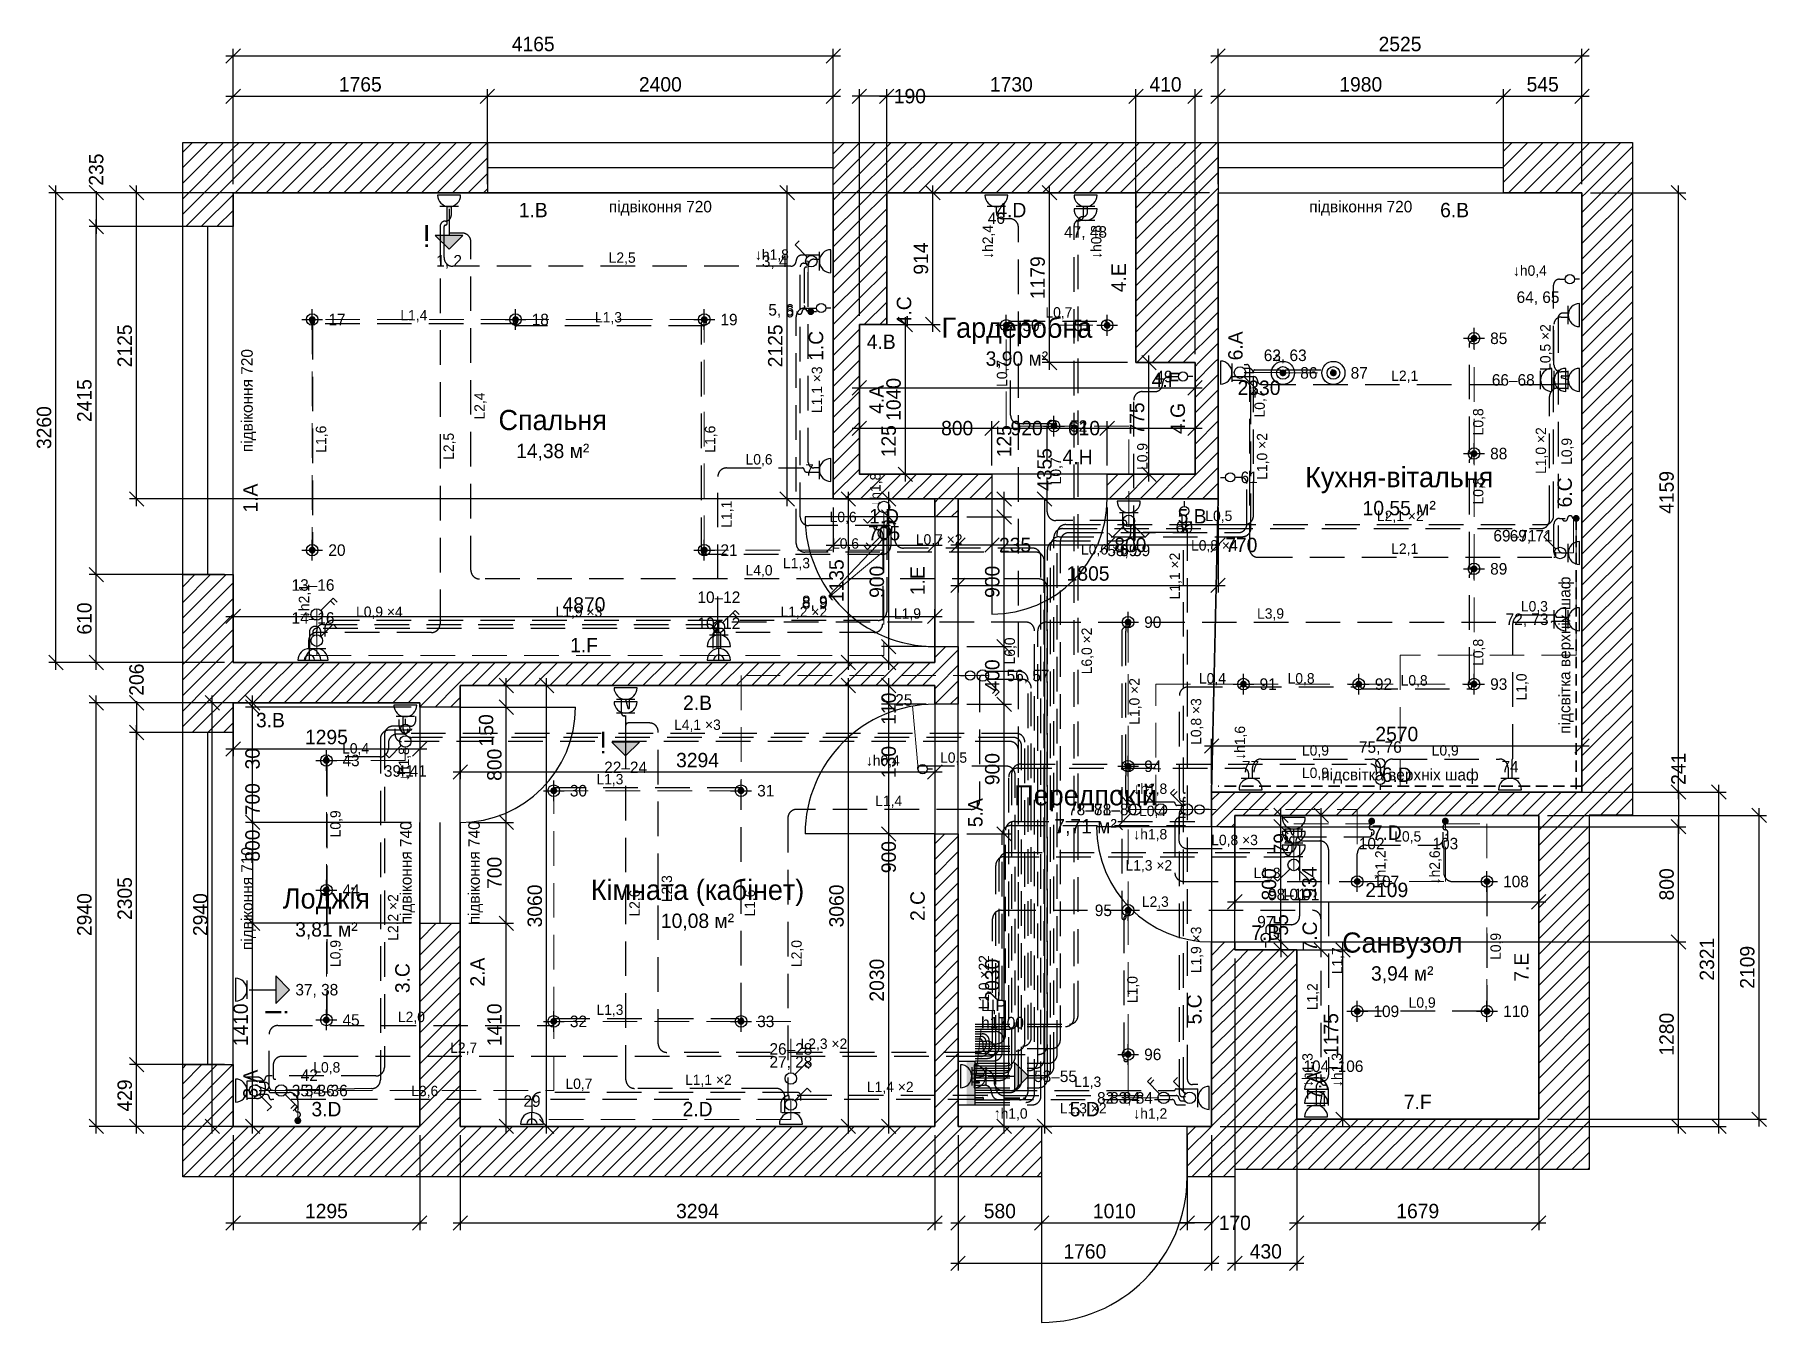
# Model space of a CAD drawing. Header units: millimetres. Extents: x -1358 to 10661, y -1340 to 7598.
import ezdxf
from ezdxf.enums import TextEntityAlignment as Align

# ---------------------------------------------------------------- set-up
doc = ezdxf.new("R2010")
doc.units = ezdxf.units.MM
doc.linetypes.add('E_CABLE_DASH', pattern=[360, 240, -120])
doc.linetypes.add('E_LED_DASH', pattern=[120, 80, -40])
doc.layers.add('A-AREA', color=8, linetype='Continuous', plot=False)
for name, color, linetype in [('A-DIMS', 2, 'Continuous'), ('A-DOOR', 3, 'Continuous'), ('A-TEXT', 7, 'Continuous'), ('A-WALL', 7, 'Continuous'), ('A-WIND', 4, 'Continuous'), ('E-BOARD', 1, 'Continuous'), ('E-DATA', 140, 'Continuous'), ('E-LED', 221, 'E_LED_DASH'), ('E-LIGHT', 6, 'Continuous'), ('E-LINK', 5, 'E_CABLE_DASH'), ('E-SOCKET', 1, 'Continuous'), ('E-SWITCH', 5, 'Continuous'), ('E-TEXT', 7, 'Continuous'), ('L-TEXT', 7, 'Continuous'), ('W-CABLE-DEVICE', 1, 'E_CABLE_DASH'), ('W-CABLE-DEVICE-RCD', 1, 'E_CABLE_DASH'), ('W-CABLE-LIGHT', 1, 'E_CABLE_DASH'), ('W-CABLE-LIGHT-RCD', 1, 'E_CABLE_DASH'), ('W-CABLE-LOW', 1, 'E_CABLE_DASH'), ('W-CABLE-SOCKET', 1, 'E_CABLE_DASH'), ('W-CABLE-SOCKET-RCD', 1, 'E_CABLE_DASH'), ('W-TEXT', 7, 'Continuous')]:
    doc.layers.add(name, color=color, linetype=linetype)
doc.styles.add('PLEX_LIGHT', font='IBMPlexSans-Light.ttf')
doc.dimstyles.new('PLAN', dxfattribs={"dimscale": 40, "dimtxt": 2.5, "dimasz": 2.5, "dimexe": 1.25, "dimexo": 1.5, "dimgap": 0.8, "dimtad": 1, "dimdec": 0, "dimtxsty": 'PLEX_LIGHT', "dimtsz": 1.25, "dimcen": 2.5, "dimdle": 1.25, "dimclrd": 2, "dimclre": 2, "dimclrt": 2, "dimazin": 3, "dimtfac": 1, "dimtmove": 0, "dimatfit": 3})

msp = doc.modelspace()

# ---------------------------------------------------------------- texts
at = {"layer": 'A-TEXT', "style": 'PLEX_LIGHT'}
for s, height, p in [('1.B', 100, (2102.5, 6380)), ('підвіконня 720', 80, (2985, 6404)), ('4.D', 100, (5421, 6380)), ('підвіконня 720', 80, (7846, 6404)), ('6.B', 100, (8497.2, 6380)), ('Гардеробна', 140, (5459.6, 5563.7)), ('4.B', 100, (4518, 5466)), ('4.F', 100, (6491, 5201)), ('Спальня', 140, (2238, 4922.9)), ('4.H', 100, (5880.5, 4666)), ('Кухня-вітальня', 140, (8113, 4526.4)), ('1.D', 100, (4537.5, 4255)), ('5.B', 100, (6675.5, 4255)), ('1.F', 100, (2455, 3360)), ('2.B', 100, (3243, 2960)), ('3.B', 100, (279, 2840)), ('6.D', 100, (8096, 2461)), ('Передпокій', 140, (5936.3, 2318.4)), ('7.D', 100, (8026.5, 2059)), ('Кімната (кабінет)', 140, (3243, 1662)), ('Лоджія', 140, (667.5, 1602)), ('7.B', 100, (7187, 1365)), ('Санвузол', 140, (8134.1, 1296.3)), ('3.D', 100, (667.5, 140)), ('2.D', 100, (3243, 140)), ('5.D', 100, (5931, 140)), ('7.F', 100, (8241.5, 190))]:
    msp.add_text(s, height=height, dxfattribs=at).set_placement(p, align=Align.MIDDLE_CENTER)
for s, height, p in [('4.E', 100, (6166, 5910.5)), ('4.C', 100, (4676, 5677.4)), ('1.C', 100, (4065, 5437.5)), ('6.A', 100, (6976, 5437.5)), ('підвіконня 720', 80, (116, 5057.5)), ('4.A', 100, (4486, 5066)), ('4.G', 100, (6576, 4933.5)), ('1.A', 100, (140, 4381)), ('6.C', 100, (9261, 4420.5)), ('1.E', 100, (4770, 3807.5)), ('5.A', 100, (5171, 2197.5)), ('підвіконня 740', 80, (1219, 1780)), ('підвіконня 740', 80, (1692, 1780)), ('підвіконня 710', 80, (116, 1601.5)), ('2.C', 100, (4770, 1550)), ('7.C', 100, (7492, 1338.4)), ('7.E', 100, (8961, 1124.5)), ('3.C', 100, (1195, 1049)), ('2.A', 100, (1716, 1091)), ('5.C', 100, (6691, 832.3)), ('3.A', 100, (140, 314)), ('7.A', 100, (7522, 305))]:
    msp.add_text(s, height=height, rotation=90, dxfattribs=at).set_placement(p, align=Align.MIDDLE_CENTER)
at = {"layer": 'A-TEXT', "char_height": 100, "attachment_point": 5, "style": 'PLEX_LIGHT'}
for s, insert in [('3,90 м²', (5459.6, 5339.7)), ('14,38 м²', (2238, 4698.9)), ('10,55 м²', (8113, 4302.4)), ('7,71 м²', (5936.3, 2094.4)), ('10,08 м²', (3243, 1438)), ('3,81 м²', (667.5, 1378)), ('3,94 м²', (8134.1, 1072.3))]:
    msp.add_mtext(s, dxfattribs=dict(at, insert=insert))
at = {"layer": 'E-TEXT', "style": 'PLEX_LIGHT'}
for s, p in [('46', (5317, 6324)), ('47, 48', (5936, 6228)), ('1, 2', (1519, 6028)), ('60', (6621, 4179)), ('58, 59', (6236, 4018.1)), ('13–16', (574.5, 3777.7)), ('10–12', (3391, 3692.9)), ('8, 9', (4057, 3653.3)), ('75, 76', (7982, 2653)), ('39–41', (1215, 2487.1)), ('22–24', (2744, 2512)), ('77', (7081, 2517)), ('74', (8882, 2517)), ('підсвітка верхніх шаф', (8118.5, 2461)), ('102', (7922, 1983)), ('103', (8433, 1983)), ('98–101', (7381, 1630.1)), ('97', (7187, 1441)), ('26–28', (3891, 557.7)), ('42', (549, 376)), ('104–106', (7656, 438)), ('29', (2094, 196))]:
    msp.add_text(s, height=80, dxfattribs=at).set_placement(p, align=Align.MIDDLE_CENTER)
for s, p in [('3, 4', (3868.1, 6025)), ('64, 65', (9225, 5775.5)), ('5, 6', (3913, 5687.5)), ('51', (5974, 5580)), ('49', (6540, 5225)), ('66–68', (9053, 5201)), ('7', (4049, 4576)), ('69–71', (9064.1, 4120)), ('72, 73', (9149, 3540)), ('25', (4734, 2980)), ('78–81', (6112.4, 2220)), ('95', (6119, 1520)), ('82–84', (6313.3, 218))]:
    msp.add_text(s, height=80, dxfattribs=at).set_placement(p, align=Align.MIDDLE_RIGHT)
for s, p in [('17', (681, 5620)), ('18', (2092, 5620)), ('19', (3402, 5620)), ('50', (5498, 5580)), ('85', (8744, 5490)), ('62, 63', (7172.9, 5372)), ('86', (7426, 5250)), ('87', (7776, 5250)), ('52', (5829, 4881)), ('88', (8744, 4690)), ('61', (7012, 4525)), ('20', (681, 4020)), ('21', (3402, 4020)), ('89', (8744, 3890)), ('90', (6343, 3520)), ('56, 57', (5387.9, 3150)), ('91', (7144, 3090)), ('92', (7944, 3090)), ('93', (8744, 3090)), ('43', (779, 2560)), ('94', (6343, 2520)), ('30', (2357, 2350)), ('31', (3657, 2350)), ('44', (779, 1660)), ('107', (7934, 1720)), ('108', (8834, 1720)), ('37, 38', (452, 969)), ('ЩР', (5211, 860)), ('109', (7934, 819)), ('110', (8834, 819)), ('45', (779, 759)), ('32', (2357, 749)), ('33', (3657, 749)), ('h1700', (5211, 740)), ('96', (6343, 520)), ('53–55', (5579, 368)), ('34–36', (517.7, 269))]:
    msp.add_text(s, height=80, dxfattribs=at).set_placement(p, align=Align.MIDDLE_LEFT)
msp.add_text('підсвітка верхніх шаф', height=80, rotation=90, dxfattribs=at).set_placement((9261, 3290.5), align=Align.MIDDLE_CENTER)
at = {"layer": 'L-TEXT', "style": 'PLEX_LIGHT'}
for s, p in [('4', (3868.1, 6025)), ('6', (3913, 5675)), ('51', (5974, 5580)), ('69, 71', (9177, 4120)), ('78–80', (6293.3, 2220)), ('95', (6119, 1520)), ('83, 84', (6403.7, 218))]:
    msp.add_text(s, height=80, dxfattribs=at).set_placement(p, align=Align.MIDDLE_RIGHT)
for s, p in [('17', (681, 5620)), ('18', (2092, 5620)), ('19', (3402, 5620)), ('50', (5498, 5580)), ('85', (8744, 5490)), ('63', (7172.9, 5372)), ('86', (7426, 5250)), ('87', (7776, 5250)), ('52', (5829, 4881)), ('88', (8744, 4690)), ('20', (681, 4020)), ('21', (3402, 4020)), ('89', (8744, 3890)), ('90', (6343, 3520)), ('56', (5387.9, 3150)), ('91', (7144, 3090)), ('92', (7944, 3090)), ('93', (8744, 3090)), ('43', (779, 2560)), ('94', (6343, 2520)), ('30', (2357, 2350)), ('31', (3657, 2350)), ('44', (779, 1660)), ('107', (7934, 1720)), ('108', (8834, 1720)), ('109', (7934, 819)), ('110', (8834, 819)), ('45', (779, 759)), ('32', (2357, 749)), ('33', (3657, 749)), ('96', (6343, 520)), ('35, 36', (427.3, 269))]:
    msp.add_text(s, height=80, dxfattribs=at).set_placement(p, align=Align.MIDDLE_LEFT)
for s, p in [('59', (6236, 4018.1)), ('8, 9', (4057, 3663.7)), ('14–16', (574.5, 3548.9)), ('10, 12', (3391, 3512)), ('41', (1215, 2487.1)), ('102', (7922, 1983)), ('103', (8433, 1983)), ('101', (7381, 1630.1)), ('27, 28', (3891, 467.3)), ('42', (549, 376)), ('29', (2094, 196))]:
    msp.add_text(s, height=80, dxfattribs=at).set_placement(p, align=Align.MIDDLE_CENTER)
at = {"layer": 'W-CABLE-DEVICE', "true_color": 0xa8344f, "style": 'PLEX_LIGHT'}
msp.add_text('↓h0,8', height=72, rotation=90, dxfattribs=at).set_placement((6010, 6158.9), align=Align.MIDDLE_CENTER)
at = {"layer": 'W-CABLE-DEVICE', "true_color": 0x7f7fc9, "style": 'PLEX_LIGHT'}
msp.add_text('↓h0,4', height=72, dxfattribs=at).set_placement((9019.9, 5960), align=Align.MIDDLE_CENTER)
at = {"layer": 'W-CABLE-DEVICE', "true_color": 0x4e79a7, "style": 'PLEX_LIGHT'}
msp.add_text('L0,6', height=72, dxfattribs=at).set_placement((4270, 4066), align=Align.MIDDLE_CENTER)
at = {"layer": 'W-CABLE-DEVICE', "true_color": 0xe15759, "style": 'PLEX_LIGHT'}
msp.add_text('L3,9', height=72, dxfattribs=at).set_placement((7220, 3580), align=Align.MIDDLE_CENTER)
at = {"layer": 'W-CABLE-DEVICE', "true_color": 0x76b7b2, "style": 'PLEX_LIGHT'}
for s, p in [('↓h0,4', (4528.9, 2560)), ('L0,5', (5020, 2580))]:
    msp.add_text(s, height=72, dxfattribs=at).set_placement(p, align=Align.MIDDLE_CENTER)
at = {"layer": 'W-CABLE-DEVICE', "true_color": 0xc2185b, "style": 'PLEX_LIGHT'}
msp.add_text('L0,9', height=72, dxfattribs=at).set_placement((7531.5, 2474), align=Align.MIDDLE_CENTER)
at = {"layer": 'W-CABLE-DEVICE-RCD', "true_color": 0xa8344f, "style": 'PLEX_LIGHT'}
msp.add_text('L2,3', height=72, dxfattribs=at).set_placement((6420, 1580), align=Align.MIDDLE_CENTER)
for s, p in [('L1,2', (7510, 920)), ('↓h1,3', (7680, 411.1))]:
    msp.add_text(s, height=72, rotation=90, dxfattribs=at).set_placement(p, align=Align.MIDDLE_CENTER)
at = {"layer": 'W-CABLE-LIGHT', "true_color": 0xf28e2b, "style": 'PLEX_LIGHT'}
for s, p in [('↓h1,8', (3759, 6071)), ('L1,4', (1274.5, 5650)), ('L1,3', (2625, 5636)), ('L0,6', (4253.5, 4250)), ('L1,3', (3930, 3930)), ('L1,9 ×3', (2420, 3592)), ('L1,2 ×2', (3980.5, 3592))]:
    msp.add_text(s, height=72, dxfattribs=at).set_placement(p, align=Align.MIDDLE_CENTER)
at = {"layer": 'W-CABLE-LIGHT', "true_color": 0xa6761d, "style": 'PLEX_LIGHT'}
msp.add_text('L0,7', height=72, dxfattribs=at).set_placement((5751, 5670), align=Align.MIDDLE_CENTER)
for s, p in [('L0,7', (5356, 5246)), ('L0,9', (6330, 4670)), ('L0,7', (5730, 4570))]:
    msp.add_text(s, height=72, rotation=90, dxfattribs=at).set_placement(p, align=Align.MIDDLE_CENTER)
at = {"layer": 'W-CABLE-LIGHT', "true_color": 0x9c755f, "style": 'PLEX_LIGHT'}
for s, p in [('L0,8', (8661, 4910)), ('L1,0 ×2', (7161, 4670)), ('L0,8', (8661, 4430)), ('L0,8', (8661, 3310)), ('L1,0 ×2', (6275, 2970)), ('L1,0', (6261, 970))]:
    msp.add_text(s, height=72, rotation=90, dxfattribs=at).set_placement(p, align=Align.MIDDLE_CENTER)
at = {"layer": 'W-CABLE-LIGHT', "true_color": 0xf28e2b, "style": 'PLEX_LIGHT'}
for s, p in [('L1,6', (630, 4790)), ('L1,6', (3330, 4790)), ('↓h1,8', (4477, 4439.3)), ('↓h2,1', (512, 3666))]:
    msp.add_text(s, height=72, rotation=90, dxfattribs=at).set_placement(p, align=Align.MIDDLE_CENTER)
at = {"layer": 'W-CABLE-LIGHT', "true_color": 0x9c755f, "style": 'PLEX_LIGHT'}
for s, p in [('L0,5', (6861, 4258)), ('L2,1', (8151, 4030)), ('L0,4', (6816.5, 3130)), ('L0,8', (7432, 3130)), ('L0,8', (8216.5, 3116)), ('↓h1,8', (6385, 2364)), ('L0,4', (6401, 2210)), ('↓h1,2', (6385, 110))]:
    msp.add_text(s, height=72, dxfattribs=at).set_placement(p, align=Align.MIDDLE_CENTER)
at = {"layer": 'W-CABLE-LIGHT', "true_color": 0xc9845c, "style": 'PLEX_LIGHT'}
msp.add_text('L0,4', height=72, dxfattribs=at).set_placement((870, 2644), align=Align.MIDDLE_CENTER)
for s, p in [('↓h1,8', (1205, 2534)), ('L0,9', (730, 2120)), ('L0,9', (730, 1220))]:
    msp.add_text(s, height=72, rotation=90, dxfattribs=at).set_placement(p, align=Align.MIDDLE_CENTER)
at = {"layer": 'W-CABLE-LIGHT', "true_color": 0xd4a72c, "style": 'PLEX_LIGHT'}
for s, p in [('L1,3', (2635, 2430)), ('L1,4', (4570, 2280)), ('L1,3', (2635, 830)), ('L2,0', (1257.5, 780)), ('L3,6', (1350, 266)), ('L0,7', (2420, 316))]:
    msp.add_text(s, height=72, dxfattribs=at).set_placement(p, align=Align.MIDDLE_CENTER)
for s, p in [('L1,6', (3606, 1570)), ('L2,0', (3930, 1220))]:
    msp.add_text(s, height=72, rotation=90, dxfattribs=at).set_placement(p, align=Align.MIDDLE_CENTER)
at = {"layer": 'W-CABLE-LIGHT-RCD', "true_color": 0xf28e2b, "style": 'PLEX_LIGHT'}
for s, p in [('↓h1,8', (6385, 2048)), ('L0,5', (8172, 2033)), ('L1,3', (7196, 1780)), ('L0,9', (8272, 880))]:
    msp.add_text(s, height=72, dxfattribs=at).set_placement(p, align=Align.MIDDLE_CENTER)
for s, p in [('↓h1,2', (7982, 1817.9)), ('↓h2,6', (8359, 1817.9)), ('L0,9', (8782, 1269.5))]:
    msp.add_text(s, height=72, rotation=90, dxfattribs=at).set_placement(p, align=Align.MIDDLE_CENTER)
at = {"layer": 'W-CABLE-SOCKET', "true_color": 0x5f9ed1, "style": 'PLEX_LIGHT'}
for s, p in [('↓h2,4', (5257, 6158.9)), ('L6,0', (5410, 3320))]:
    msp.add_text(s, height=72, rotation=90, dxfattribs=at).set_placement(p, align=Align.MIDDLE_CENTER)
at = {"layer": 'W-CABLE-SOCKET', "true_color": 0x4e79a7, "style": 'PLEX_LIGHT'}
for s, p in [('L2,5', (2720, 6050)), ('L0,6', (3670, 4650)), ('L1,9', (4700, 3580))]:
    msp.add_text(s, height=72, dxfattribs=at).set_placement(p, align=Align.MIDDLE_CENTER)
at = {"layer": 'W-CABLE-SOCKET', "true_color": 0x3f6fb5, "style": 'PLEX_LIGHT'}
for s, p in [('L0,5 ×2', (9127, 5426)), ('L0,7', (7144, 5033.9)), ('L0,9', (9275, 4705)), ('L1,0', (8961, 3070)), ('↓h1,6', (7007, 2682.1))]:
    msp.add_text(s, height=72, rotation=90, dxfattribs=at).set_placement(p, align=Align.MIDDLE_CENTER)
for s, p in [('L2,1', (8151, 5230)), ('L0,3', (9051, 3630)), ('L0,9', (7531.5, 2630)), ('L0,9', (8432, 2630))]:
    msp.add_text(s, height=72, dxfattribs=at).set_placement(p, align=Align.MIDDLE_CENTER)
at = {"layer": 'W-CABLE-SOCKET', "true_color": 0x4e79a7, "style": 'PLEX_LIGHT'}
for s, p in [('L2,5', (1516, 4740)), ('L1,1', (3444, 4269))]:
    msp.add_text(s, height=72, rotation=90, dxfattribs=at).set_placement(p, align=Align.MIDDLE_CENTER)
at = {"layer": 'W-CABLE-SOCKET', "true_color": 0x76b7b2, "style": 'PLEX_LIGHT'}
msp.add_text('L2,6', height=72, rotation=90, dxfattribs=at).set_placement((2806, 1570), align=Align.MIDDLE_CENTER)
at = {"layer": 'W-CABLE-SOCKET', "true_color": 0x7f7fc9, "style": 'PLEX_LIGHT'}
msp.add_text('L0,8', height=72, dxfattribs=at).set_placement((670, 430), align=Align.MIDDLE_CENTER)
at = {"layer": 'W-CABLE-SOCKET', "true_color": 0x4fb0a0, "style": 'PLEX_LIGHT'}
msp.add_text('L1,3', height=72, dxfattribs=at).set_placement((5951, 330), align=Align.MIDDLE_CENTER)
at = {"layer": 'W-CABLE-SOCKET-RCD', "true_color": 0x5f9ed1, "style": 'PLEX_LIGHT'}
for s, p in [('L1,7', (7682, 1170)), ('↓h1,3', (7476, 411.1))]:
    msp.add_text(s, height=72, rotation=90, dxfattribs=at).set_placement(p, align=Align.MIDDLE_CENTER)
at = {"layer": 'W-TEXT', "style": 'PLEX_LIGHT'}
for s, p in [('L1,1 ×3', (4072, 5132.5)), ('L2,4', (1730, 5020)), ('L1,0 ×2', (9096, 4710.5)), ('L1,1 ×2', (6555, 3840)), ('L6,0 ×2', (5944, 3320)), ('L0,8 ×3', (6703, 2830)), ('L2,3', (3030, 1670)), ('L2,2 ×2', (1130, 1470)), ('L1,9 ×3', (6703, 1245)), ('L1,0 ×22', (5230.6, 1020))]:
    msp.add_text(s, height=72, rotation=90, dxfattribs=at).set_placement(p, align=Align.MIDDLE_CENTER)
for s, p in [('L2,1 ×2', (8120, 4257)), ('L0,7 ×2', (4920, 4094)), ('L0,8 ×4', (6830, 4053)), ('L0,6 ×6', (6066.2, 4025)), ('L4,0', (3670, 3880)), ('L0,9 ×4', (1035, 3592)), ('L4,1 ×3', (3242.5, 2808)), ('L0,8 ×3', (6970, 2008)), ('L1,3 ×2', (6375, 1832)), ('L2,7', (1620, 566)), ('L2,3 ×2', (4120, 594)), ('L1,1 ×2', (3318.5, 344)), ('L1,4 ×2', (4580.5, 294)), ('↑h1,0', (5416.1, 110)), ('L1,3 ×2', (5920, 146))]:
    msp.add_text(s, height=72, dxfattribs=at).set_placement(p, align=Align.MIDDLE_CENTER)

# ---------------------------------------------------------------- blocks, each defined once
blk = doc.blocks.new('E_SOCKET')
at = {"color": 0}
for p, q in [((-2, 0.4), (2, 0.4)), ((-1.6, 2.4), (1.6, 2.4))]:
    blk.add_line(p, q, dxfattribs=at)
blk.add_arc((0, 0.4), 2, 0, 180, dxfattribs=at)
at = {"style": 'PLEX_LIGHT', "flags": 1}
for tag in ['GROUP', 'H', 'ID']:
    blk.add_attdef(tag, (0, 0), '', height=2, dxfattribs=at)
blk = doc.blocks.new('E_DATA')
h = blk.add_hatch(color=0)
h.dxf.hatch_style = 1
h.paths.add_polyline_path([(-2.4, 5), (2.4, 5), (0, 7.4)])
at = {"color": 0}
blk.add_line((0, 0.4), (0, 5), dxfattribs=at)
blk.add_lwpolyline([(-2.4, 5), (2.4, 5), (0, 7.4)], close=True, dxfattribs=at)
at = {"color": 0, "style": 'PLEX_LIGHT'}
blk.add_text('i', height=3.6, dxfattribs=at).set_placement((3.36, 5), align=Align.MIDDLE_LEFT)
at = {"style": 'PLEX_LIGHT', "flags": 1}
for tag in ['GROUP', 'H', 'ID']:
    blk.add_attdef(tag, (0, 0), '', height=2, dxfattribs=at)
blk = doc.blocks.new('E_SWITCH')
at = {"color": 0}
for p, q in [((0.71, 2.11), (2.83, 4.23)), ((2.83, 4.23), (3.54, 3.52))]:
    blk.add_line(p, q, dxfattribs=at)
blk.add_circle((0, 1.4), 1, dxfattribs=at)
at = {"style": 'PLEX_LIGHT', "flags": 1}
for tag in ['GROUP', 'H', 'ID']:
    blk.add_attdef(tag, (0, 0), '', height=2, dxfattribs=at)
blk = doc.blocks.new('E_OUTLET')
at = {"color": 0}
blk.add_line((0, 0.4), (0, 1.3), dxfattribs=at)
blk.add_circle((0, 2.1), 0.8, dxfattribs=at)
at = {"style": 'PLEX_LIGHT', "flags": 1}
for tag in ['GROUP', 'H', 'ID']:
    blk.add_attdef(tag, (0, 0), '', height=2, dxfattribs=at)
blk = doc.blocks.new('E_LED_OUTPUT')
h = blk.add_hatch(color=0)
h.dxf.hatch_style = 1
edge = h.paths.add_edge_path()
edge.add_arc((0, 1), 0.6, 0, 360)
at = {"color": 0}
for centre, start, end in [((0, 2.95), 90, 270), ((0, 2.05), 270, 90)]:
    blk.add_arc(centre, 0.45, start, end, dxfattribs=at)
at = {"style": 'PLEX_LIGHT', "flags": 1}
for tag in ['GROUP', 'H', 'ID']:
    blk.add_attdef(tag, (0, 0), '', height=2, dxfattribs=at)
blk = doc.blocks.new('E_PASS_SWITCH')
at = {"color": 0}
for p, q in [((0.71, 2.11), (2.83, 4.23)), ((2.4, 3.8), (3.11, 3.1)), ((2.83, 4.23), (3.54, 3.52))]:
    blk.add_line(p, q, dxfattribs=at)
blk.add_circle((0, 1.4), 1, dxfattribs=at)
at = {"style": 'PLEX_LIGHT', "flags": 1}
for tag in ['GROUP', 'H', 'ID']:
    blk.add_attdef(tag, (0, 0), '', height=2, dxfattribs=at)
blk = doc.blocks.new('E_SCONCE')
at = {"color": 0}
for p, q in [((-2, 0.4), (2, 0.4)), ((0, 0.4), (0, 2.4))]:
    blk.add_line(p, q, dxfattribs=at)
for radius in [2, 0.9]:
    blk.add_arc((0, 0.4), radius, 0, 180, dxfattribs=at)
at = {"style": 'PLEX_LIGHT', "flags": 1}
for tag in ['GROUP', 'H', 'ID']:
    blk.add_attdef(tag, (0, 0), '', height=2, dxfattribs=at)
blk = doc.blocks.new('E_DOWNLIGHT')
h = blk.add_hatch(color=0)
h.dxf.hatch_style = 1
edge = h.paths.add_edge_path()
edge.add_arc((0, 0), 0.6, 0, 360)
at = {"color": 0}
for p, q in [((-1.8, 0), (1.8, 0)), ((0, -1.8), (0, 1.8))]:
    blk.add_line(p, q, dxfattribs=at)
blk.add_circle((0, 0), 1, dxfattribs=at)
at = {"style": 'PLEX_LIGHT', "flags": 1}
for tag in ['GROUP', 'H', 'ID']:
    blk.add_attdef(tag, (0, 0), '', height=2, dxfattribs=at)
blk = doc.blocks.new('E_SWITCH2')
at = {"color": 0}
for p, q in [((-2.83, 4.23), (-3.54, 3.52)), ((-0.71, 2.11), (-2.83, 4.23)), ((0.71, 2.11), (2.83, 4.23)), ((2.83, 4.23), (3.54, 3.52))]:
    blk.add_line(p, q, dxfattribs=at)
blk.add_circle((0, 1.4), 1, dxfattribs=at)
at = {"style": 'PLEX_LIGHT', "flags": 1}
for tag in ['GROUP', 'H', 'ID']:
    blk.add_attdef(tag, (0, 0), '', height=2, dxfattribs=at)
blk = doc.blocks.new('E_PENDANT')
h = blk.add_hatch(color=0)
h.dxf.hatch_style = 1
edge = h.paths.add_edge_path()
edge.add_arc((0, 0), 0.6, 0, 360)
at = {"color": 0}
for radius in [2, 1.1]:
    blk.add_circle((0, 0), radius, dxfattribs=at)
at = {"style": 'PLEX_LIGHT', "flags": 1}
for tag in ['GROUP', 'H', 'ID']:
    blk.add_attdef(tag, (0, 0), '', height=2, dxfattribs=at)
blk = doc.blocks.new('E_BOARD')
h = blk.add_hatch(color=0)
h.dxf.hatch_style = 1
h.paths.add_polyline_path([(-0.5, 0.5), (0.5, 0.5), (0.5, 1), (-0.5, 1)])
at = {"color": 0}
blk.add_lwpolyline([(-0.5, 0), (0.5, 0), (0.5, 1), (-0.5, 1)], close=True, dxfattribs=at)
at = {"style": 'PLEX_LIGHT', "flags": 1}
for tag in ['GROUP', 'H', 'ID']:
    blk.add_attdef(tag, (0, 0), '', height=2, dxfattribs=at)

# ---------------------------------------------------------------- dimensions: what is measured, and where the dimension line sits
at = {"layer": 'A-DIMS'}
for base, p1, p2 in [((20, 7450), (20, 6500), (4185, 6500)), ((6856, 7450), (6856, 6500), (9381, 6500)), ((20, 7170), (20, 6500), (1785, 6500)), ((1785, 7170), (1785, 6500), (4185, 6500)), ((4556, 7170), (4556, 6500), (6286, 6500)), ((6286, 7170), (6286, 5321), (6696, 5321)), ((6856, 7170), (6856, 6500), (8836, 6500)), ((8836, 7170), (8836, 6500), (9381, 6500)), ((4185, 4055), (4185, 4375), (4890, 4375)), ((5051, 3775), (5051, 4375), (6856, 4375)), ((20, 3560), (20, 3240), (4890, 3240)), ((1596, 2480), (1596, 3080), (4890, 3080)), ((20, 2640), (20, 2960), (1315, 2960)), ((6811, 2661), (6811, 2341), (9381, 2341)), ((6972, 1579), (6972, 2179), (9081, 2179)), ((6972, -930), (6972, 1245), (7402, 1245)), ((20, -650), (20, 20), (1315, 20)), ((1596, -650), (1596, 20), (4890, 20)), ((5051, -650), (5051, 20), (5631, 20)), ((5051, -930), (5051, 20), (6811, 20)), ((5631, -650), (5631, 20), (6641, 20)), ((7402, -650), (7402, 70), (9081, 70))]:
    msp.add_linear_dim(base=base, p1=p1, p2=p2, dimstyle='PLAN', dxfattribs=at).render()
for base, p1, p2, location in [((4366, 7170), (4366, 5586), (4556, 5586), (4716.9, 7170)), ((4366, 5146), (4366, 4546), (6696, 4546), (7139.9, 5146)), ((4366, 4866), (4366, 4546), (5286, 4546), (5526.9, 4866)), ((5286, 4866), (5286, 4546), (6086, 4546), (5045.1, 4866)), ((6086, 4866), (6086, 4546), (6696, 4546), (5925.1, 4866)), ((5051, 4055), (5051, 4375), (5286, 4375), (5446.9, 4055)), ((5286, 4055), (5286, 4375), (6086, 4375), (6246.9, 4055)), ((6086, 4055), (6086, 4375), (6856, 4375), (7016.9, 4055)), ((6641, -650), (6641, 20), (6811, 20), (6971.9, -650))]:
    msp.add_linear_dim(base=base, p1=p1, p2=p2, location=location, dimstyle='PLAN', override={"dimtmove": 2}, dxfattribs=at).render()
for base, p1, p2, location in [((-930, 6265), (20, 6265), (20, 6500), (-930, 6660.9)), ((4570, 4250), (4890, 4250), (4890, 4375), (4570, 4775.9)), ((5371, 4250), (5051, 4250), (5051, 4375), (5371, 4775.9)), ((5651, 20), (5051, 20), (5051, 4375), (5651, 4578.9)), ((4570, 3240), (4890, 3240), (4890, 3350), (4570, 2919.1)), ((-650, 2754), (20, 2754), (20, 2960), (-650, 3120.9)), ((1916, 2930), (1596, 2930), (1596, 3080), (1776, 2769.1)), ((4570, 2950), (4890, 2950), (4890, 3080), (4570, 2549.1)), ((155, 2930), (1315, 2930), (1315, 2960), (155, 2572)), ((155, 2130), (1315, 2130), (1315, 2930), (155, 1969.1)), ((4570, 2050), (4890, 2050), (4890, 2950), (4570, 1889.1)), ((10051, 2100), (6811, 2100), (6811, 2341), (10051, 2501.9)), ((155, 1430), (1315, 1430), (1315, 2130), (155, 2290.9)), ((7292, 2100), (6972, 2100), (6972, 2179), (7292, 1982)), ((7292, 1245), (6972, 1245), (6972, 1300), (7292, 1418))]:
    msp.add_linear_dim(base=base, p1=p1, p2=p2, angle=90, location=location, dimstyle='PLAN', override={"dimtmove": 2}, dxfattribs=at).render()
for base, p1, p2 in [((-1210, 3240), (20, 3240), (20, 6500)), ((-650, 4375), (6856, 4375), (6856, 6500)), ((3865, 4375), (4185, 4375), (4185, 6500)), ((4876, 5586), (4556, 5586), (4556, 6500)), ((5686, 5321), (6286, 5321), (6286, 6500)), ((10051, 2341), (9381, 2341), (9381, 6500)), ((-930, 3850), (20, 3850), (20, 6265)), ((4686, 4546), (4366, 4546), (4366, 5586)), ((6376, 4546), (6696, 4546), (6696, 5321)), ((4290, 3240), (4890, 3240), (4890, 4375)), ((4570, 3350), (4890, 3350), (4890, 4250)), ((5371, 3350), (5051, 3350), (5051, 4250)), ((-930, 3240), (20, 3240), (20, 3850)), ((5371, 2950), (5051, 2950), (5051, 3350)), ((2196, 20), (1596, 20), (1596, 3080)), ((4290, 20), (4890, 20), (4890, 3080)), ((-930, 20), (20, 20), (20, 2960)), ((-125, 20), (1315, 20), (1315, 2960)), ((1916, 2130), (1596, 2130), (1596, 2930)), ((5371, 2050), (5051, 2050), (5051, 2950)), ((-650, 449), (20, 449), (20, 2754)), ((10331, 20), (6811, 20), (6811, 2341)), ((1916, 1430), (1596, 1430), (1596, 2130)), ((7572, 1245), (6972, 1245), (6972, 2179)), ((10611, 70), (9081, 70), (9081, 2179)), ((4570, 20), (4890, 20), (4890, 2050)), ((5371, 20), (5051, 20), (5051, 2050)), ((10051, 1300), (6811, 1300), (6811, 2100)), ((7292, 1300), (6972, 1300), (6972, 2100)), ((155, 20), (1315, 20), (1315, 1430)), ((1916, 20), (1596, 20), (1596, 1430)), ((10051, 20), (6811, 20), (6811, 1300)), ((7722, 70), (7402, 70), (7402, 1245)), ((-650, 20), (20, 20), (20, 449))]:
    msp.add_linear_dim(base=base, p1=p1, p2=p2, angle=90, dimstyle='PLAN', dxfattribs=at).render()

# ---------------------------------------------------------------- hatches: boundary and pattern name
at = {"layer": 'A-WALL'}
h = msp.add_hatch(dxfattribs=at)
h.set_pattern_fill('ANSI31', scale=24)
h.paths.add_polyline_path([(20, 6500), (20, 6265), (-330, 6265), (-330, 6850), (20, 6850)])
h = msp.add_hatch(dxfattribs=at)
h.set_pattern_fill('ANSI31', scale=24)
h.paths.add_polyline_path([(20, 6500), (20, 6850), (1785, 6850), (1785, 6500)])
h = msp.add_hatch(dxfattribs=at)
h.set_pattern_fill('ANSI31', scale=24)
h.paths.add_polyline_path([(4365, 4375), (4185, 4375), (4185, 6850), (4186, 6850), (4365, 6850), (4365, 4545.1), (4365, 4545)])
h = msp.add_hatch(dxfattribs=at)
h.set_pattern_fill('ANSI31', scale=24)
h.paths.add_polyline_path([(4556, 6850), (4556, 6500), (4556, 5766), (4366, 5766), (4365, 5766), (4365, 6850)])
h = msp.add_hatch(dxfattribs=at)
h.set_pattern_fill('ANSI31', scale=24)
h.paths.add_polyline_path([(6856, 6850), (6856, 6500), (6286, 6500), (4556, 6500), (4556, 6850), (6696, 6850)])
h = msp.add_hatch(dxfattribs=at)
h.set_pattern_fill('ANSI31', scale=24)
h.paths.add_polyline_path([(9381, 6500), (8836, 6500), (8836, 6850), (9731, 6850), (9731, 6500)])
h = msp.add_hatch(dxfattribs=at)
h.set_pattern_fill('ANSI31', scale=24)
h.paths.add_polyline_path([(6696, 5321), (6286, 5321), (6286, 6500), (6856, 6500), (6856, 5481), (6856, 5321)])
h = msp.add_hatch(dxfattribs=at)
h.set_pattern_fill('ANSI31', scale=24)
h.paths.add_polyline_path([(9381, 2181), (9381, 2341), (9381, 6500), (9731, 6500), (9731, 2181), (9431, 2181)])
h = msp.add_hatch(dxfattribs=at)
h.set_pattern_fill('ANSI31', scale=24)
h.paths.add_polyline_path([(4366, 5586), (4366, 4546), (4365, 4545.1), (4365, 5766), (4366, 5766)])
h = msp.add_hatch(dxfattribs=at)
h.set_pattern_fill('ANSI31', scale=24)
h.paths.add_polyline_path([(4366, 5586), (4366, 5766), (4556, 5766), (4556, 5586)])
h = msp.add_hatch(dxfattribs=at)
h.set_pattern_fill('ANSI31', scale=24)
h.paths.add_polyline_path([(6696, 4546), (6696, 5321), (6856, 5321), (6856, 4376), (6696, 4376)])
h = msp.add_hatch(dxfattribs=at)
h.set_pattern_fill('ANSI31', scale=24)
h.paths.add_polyline_path([(5050, 4375), (4890, 4375), (4365, 4375), (4365, 4545), (5050, 4545)])
h = msp.add_hatch(dxfattribs=at)
h.set_pattern_fill('ANSI31', scale=24)
h.paths.add_polyline_path([(5286, 4546), (5286, 4545), (5286, 4376), (5050, 4376), (5050, 4545), (4890, 4545), (4366, 4545), (4366, 4546)])
h = msp.add_hatch(dxfattribs=at)
h.set_pattern_fill('ANSI31', scale=24)
h.paths.add_polyline_path([(6086, 4546), (6696, 4546), (6696, 4376), (6086, 4376), (6086, 4545)])
h = msp.add_hatch(dxfattribs=at)
h.set_pattern_fill('ANSI31', scale=24)
h.paths.add_polyline_path([(4890, 4250), (4890, 4375), (5050, 4375), (5050, 4250), (4891, 4250)])
h = msp.add_hatch(dxfattribs=at)
h.set_pattern_fill('ANSI31', scale=24)
h.paths.add_polyline_path([(5051, 4375), (5051, 4250), (5050, 4250), (5050, 4375), (5050, 4376), (5051, 4376)])
h = msp.add_hatch(dxfattribs=at)
h.set_pattern_fill('ANSI31', scale=24)
h.paths.add_polyline_path([(5286, 4375), (5051, 4375), (5051, 4376), (5286, 4376)])
h = msp.add_hatch(dxfattribs=at)
h.set_pattern_fill('ANSI31', scale=24)
h.paths.add_polyline_path([(6856, 4375), (6086, 4375), (6086, 4376), (6696, 4376), (6856, 4376)])
h = msp.add_hatch(dxfattribs=at)
h.set_pattern_fill('ANSI31', scale=24)
h.paths.add_polyline_path([(20, 3850), (20, 3240), (20, 3080), (-330, 3080), (-330, 3240), (-330, 3850)])
h = msp.add_hatch(dxfattribs=at)
h.set_pattern_fill('ANSI31', scale=24)
h.paths.add_polyline_path([(4890, 3240), (4890, 3350), (4891, 3350), (5050, 3350), (5050, 3080), (4890, 3080)])
h = msp.add_hatch(dxfattribs=at)
h.set_pattern_fill('ANSI31', scale=24)
h.paths.add_polyline_path([(5051, 3350), (5051, 2950), (5050, 2950), (5050, 3080), (5050, 3240), (5050, 3350)])
h = msp.add_hatch(dxfattribs=at)
h.set_pattern_fill('ANSI31', scale=24)
h.paths.add_polyline_path([(20, 3080), (20, 3240), (1316, 3240), (1595, 3240), (4890, 3240), (4890, 3080), (1596, 3080)])
h = msp.add_hatch(dxfattribs=at)
h.set_pattern_fill('ANSI31', scale=24)
h.paths.add_polyline_path([(20, 2960), (20, 2754), (-330, 2754), (-330, 3080), (20, 3080)])
h = msp.add_hatch(dxfattribs=at)
h.set_pattern_fill('ANSI31', scale=24)
h.paths.add_polyline_path([(1315, 2960), (20, 2960), (20, 3080), (1316, 3080), (1316, 2960)])
h = msp.add_hatch(dxfattribs=at)
h.set_pattern_fill('ANSI31', scale=24)
h.paths.add_polyline_path([(1596, 2930), (1595, 2930), (1316, 2930), (1316, 3080), (1596, 3080)])
h = msp.add_hatch(dxfattribs=at)
h.set_pattern_fill('ANSI31', scale=24)
h.paths.add_polyline_path([(4890, 2950), (4890, 3080), (5050, 3080), (5050, 2950), (4891, 2950)])
h = msp.add_hatch(dxfattribs=at)
h.set_pattern_fill('ANSI31', scale=24)
h.paths.add_polyline_path([(1315, 2930), (1315, 2960), (1316, 2960), (1316, 2930)])
h = msp.add_hatch(dxfattribs=at)
h.set_pattern_fill('ANSI31', scale=24)
h.paths.add_polyline_path([(6811, 2341), (9381, 2341), (9381, 2181), (6811, 2181)])
h = msp.add_hatch(dxfattribs=at)
h.set_pattern_fill('ANSI31', scale=24)
h.paths.add_polyline_path([(6811, 2100), (6811, 2181), (6971, 2181), (6971, 2100), (6812, 2100)])
h = msp.add_hatch(dxfattribs=at)
h.set_pattern_fill('ANSI31', scale=24)
h.paths.add_polyline_path([(6972, 2179), (6972, 2100), (6971, 2100), (6971, 2181), (6972, 2181)])
h = msp.add_hatch(dxfattribs=at)
h.set_pattern_fill('ANSI31', scale=24)
h.paths.add_polyline_path([(9431, 2179), (9081, 2179), (6972, 2179), (6972, 2181), (9381, 2181), (9431, 2181)])
h = msp.add_hatch(dxfattribs=at)
h.set_pattern_fill('ANSI31', scale=24)
h.paths.add_polyline_path([(9081, -280), (9081, 70), (9081, 2179), (9431, 2179), (9431, -280)])
h = msp.add_hatch(dxfattribs=at)
h.set_pattern_fill('ANSI31', scale=24)
h.paths.add_polyline_path([(4890, -330), (4890, 20), (4890, 2050), (4891, 2050), (5050, 2050), (5050, -330), (4891, -330)])
h = msp.add_hatch(dxfattribs=at)
h.set_pattern_fill('ANSI31', scale=24)
h.paths.add_polyline_path([(5051, 2050), (5051, 20), (5051, -330), (5050, -330), (5050, 20), (5050, 2050)])
h = msp.add_hatch(dxfattribs=at)
h.set_pattern_fill('ANSI31', scale=24)
h.paths.add_polyline_path([(1315, -330), (1315, 20), (1315, 1430), (1316, 1430), (1316, 20), (1316, -330)])
h = msp.add_hatch(dxfattribs=at)
h.set_pattern_fill('ANSI31', scale=24)
h.paths.add_polyline_path([(1596, 1430), (1596, 20), (1596, -330), (1595, -330), (1316, -330), (1316, 1430), (1595, 1430)])
h = msp.add_hatch(dxfattribs=at)
h.set_pattern_fill('ANSI31', scale=24)
h.paths.add_polyline_path([(6811, -330), (6811, 20), (6811, 1300), (6812, 1300), (6971, 1300), (6971, -280), (6971, -330)])
h = msp.add_hatch(dxfattribs=at)
h.set_pattern_fill('ANSI31', scale=24)
h.paths.add_polyline_path([(6972, 1300), (6972, 1245), (6971, 1245), (6971, 1300)])
h = msp.add_hatch(dxfattribs=at)
h.set_pattern_fill('ANSI31', scale=24)
h.paths.add_polyline_path([(7402, 1245), (7402, 70), (7402, -280), (6971, -280), (6971, 20), (6971, 1245), (6972, 1245)])
h = msp.add_hatch(dxfattribs=at)
h.set_pattern_fill('ANSI31', scale=24)
h.paths.add_polyline_path([(20, 20), (20, -330), (-330, -330), (-330, 449), (20, 449)])
h = msp.add_hatch(dxfattribs=at)
h.set_pattern_fill('ANSI31', scale=24)
h.paths.add_polyline_path([(1315, 20), (1315, -330), (20, -330), (20, 20)])
h = msp.add_hatch(dxfattribs=at)
h.set_pattern_fill('ANSI31', scale=24)
h.paths.add_polyline_path([(4890, 20), (4890, -330), (1596, -330), (1596, 20)])
h = msp.add_hatch(dxfattribs=at)
h.set_pattern_fill('ANSI31', scale=24)
h.paths.add_polyline_path([(5631, 20), (5631, -330), (5051, -330), (5051, 20)])
h = msp.add_hatch(dxfattribs=at)
h.set_pattern_fill('ANSI31', scale=24)
h.paths.add_polyline_path([(6811, 20), (6811, -330), (6641, -330), (6641, 20)])
h = msp.add_hatch(dxfattribs=at)
h.set_pattern_fill('ANSI31', scale=24)
h.paths.add_polyline_path([(9081, 70), (9081, -280), (7402, -280), (7402, 70)])

# ---------------------------------------------------------------- linework, layer by layer
at = {"layer": 'A-AREA'}
for points in [[(20, 3240), (20, 6500), (4185, 6500), (4185, 4375), (4890, 4375), (4890, 3240)], [(4366, 4546), (4366, 5586), (4556, 5586), (4556, 6500), (6286, 6500), (6286, 5321), (6696, 5321), (6696, 4546)], [(6856, 4375), (6856, 6500), (9381, 6500), (9381, 2341), (6811, 2341)], [(5051, 20), (5051, 4375), (6856, 4375), (6811, 2341), (6811, 20)], [(1596, 20), (1596, 3080), (4890, 3080), (4890, 20)], [(20, 20), (20, 2960), (1315, 2960), (1315, 20)], [(7402, 70), (7402, 1245), (6972, 1245), (6972, 2179), (9081, 2179), (9081, 70)]]:
    msp.add_lwpolyline(points, close=True, dxfattribs=at)
at = {"layer": 'A-DOOR'}
for p, q in [((5286, 4376), (5286, 3576)), ((4890, 4250), (3990, 4250)), ((1596, 2930), (2396, 2930)), ((4890, 2050), (3990, 2050)), ((6812, 2100), (6012, 2100)), ((5631, -330), (5631, -1340))]:
    msp.add_line(p, q, dxfattribs=at)
for centre, radius, start, end in [((5286, 4376), 800, -90, 0), ((4890, 4250), 900, 180, -90), ((1596, 2930), 800, -90, 0), ((4890, 2050), 900, 90, 180), ((6812, 2100), 800, 180, -90), ((5631, -330), 1010, -90, 0)]:
    msp.add_arc(centre, radius, start, end, dxfattribs=at)
at = {"layer": 'A-WALL'}
for p, q in [((-330, 6265), (-330, 6850)), ((-330, 6850), (1785, 6850)), ((1785, 6850), (1785, 6500)), ((4185, 4375), (4185, 6850)), ((4185, 6850), (4365, 6850)), ((4365, 6850), (6856, 6850)), ((6856, 6850), (6856, 5481)), ((8836, 6500), (8836, 6850)), ((8836, 6850), (9731, 6850)), ((9731, 6850), (9731, 2181)), ((20, 6500), (20, 6265)), ((1785, 6500), (20, 6500)), ((6286, 6500), (4556, 6500)), ((4556, 6500), (4556, 5586)), ((6286, 5321), (6286, 6500)), ((9381, 6500), (8836, 6500)), ((9381, 2341), (9381, 6500)), ((20, 6265), (-330, 6265)), ((4556, 5586), (4366, 5586)), ((4366, 5586), (4366, 4546)), ((6856, 5481), (6856, 4376)), ((6696, 5321), (6286, 5321)), ((6696, 4546), (6696, 5321)), ((4365, 4545), (4366, 4546)), ((4366, 4546), (4365, 4545.1)), ((4365, 4545.1), (4365, 4545)), ((4366, 4546), (5286, 4546)), ((5286, 4546), (5286, 4376)), ((6086, 4376), (6086, 4546)), ((6086, 4546), (6696, 4546)), ((4890, 4375), (4185, 4375)), ((4890, 4250), (4890, 4375)), ((5051, 4375), (5051, 4250)), ((5286, 4375), (5051, 4375)), ((5286, 4376), (5286, 4375)), ((6086, 4375), (6086, 4376)), ((6856, 4375), (6086, 4375)), ((6856, 4376), (6856, 4375)), ((5050, 4250), (4890, 4250)), ((5051, 4250), (5050, 4250)), ((-330, 3080), (-330, 3850)), ((-330, 3850), (20, 3850)), ((20, 3850), (20, 3240)), ((4890, 3240), (4890, 3350)), ((4890, 3350), (5050, 3350)), ((5050, 3350), (5051, 3350)), ((5051, 3350), (5051, 2950)), ((20, 3240), (4890, 3240)), ((-330, 2754), (-330, 3080)), ((1596, 3080), (1596, 2930)), ((4890, 3080), (1596, 3080)), ((4890, 2950), (4890, 3080)), ((20, 2960), (20, 2754)), ((1315, 2960), (20, 2960)), ((1315, 2930), (1315, 2960)), ((1316, 2930), (1315, 2930)), ((1596, 2930), (1316, 2930)), ((5050, 2950), (4890, 2950)), ((5051, 2950), (5050, 2950)), ((20, 2754), (-330, 2754)), ((6811, 2100), (6811, 2341)), ((6811, 2341), (9381, 2341)), ((9081, 2179), (6972, 2179)), ((6972, 2179), (6972, 2100)), ((9081, 70), (9081, 2179)), ((9731, 2181), (9431, 2181)), ((9431, 2181), (9431, -280)), ((4890, 20), (4890, 2050)), ((4890, 2050), (5050, 2050)), ((5050, 2050), (5051, 2050)), ((5051, 2050), (5051, 20)), ((6971, 2100), (6811, 2100)), ((6972, 2100), (6971, 2100)), ((1315, 20), (1315, 1430)), ((1315, 1430), (1316, 1430)), ((1316, 1430), (1596, 1430)), ((1596, 1430), (1596, 20)), ((6811, 20), (6811, 1300)), ((6811, 1300), (6971, 1300)), ((6971, 1300), (6972, 1300)), ((6972, 1300), (6972, 1245)), ((6972, 1245), (7402, 1245)), ((7402, 1245), (7402, 70)), ((-330, -330), (-330, 449)), ((-330, 449), (20, 449)), ((20, 449), (20, 20)), ((20, 20), (1315, 20)), ((1596, 20), (4890, 20)), ((5051, 20), (5631, 20)), ((5631, 20), (5631, -330)), ((6641, -330), (6641, 20)), ((6641, 20), (6811, 20)), ((7402, 70), (9081, 70)), ((1316, -330), (-330, -330)), ((1595, -330), (1316, -330)), ((4891, -330), (1595, -330)), ((5050, -330), (4891, -330)), ((5631, -330), (5050, -330)), ((6971, -330), (6641, -330)), ((6971, -280), (6971, -330)), ((9431, -280), (6971, -280))]:
    msp.add_line(p, q, dxfattribs=at)
at = {"layer": 'A-WIND'}
for p, q in [((1785, 6850), (4185, 6850)), ((6856, 6850), (8836, 6850)), ((1785, 6675), (4185, 6675)), ((6856, 6675), (8836, 6675)), ((1785, 6500), (4185, 6500)), ((6856, 6500), (8836, 6500)), ((-330, 3850), (-330, 6265)), ((-155, 3850), (-155, 6265)), ((20, 3850), (20, 6265)), ((-330, 449), (-330, 2754)), ((-155, 449), (-155, 2754)), ((20, 449), (20, 2754)), ((1315, 2130), (1315, 1430)), ((1316, 1430), (1316, 2130)), ((1455, 2130), (1455, 1430)), ((1456, 1430), (1456, 2130)), ((1595, 2130), (1595, 1430)), ((1596, 1430), (1596, 2130))]:
    msp.add_line(p, q, dxfattribs=at)
at = {"layer": 'E-LED', "lineweight": 35}
for p, q in [((9341, 4240), (9341, 2341)), ((9381, 2381), (6856, 2381))]:
    msp.add_line(p, q, dxfattribs=at)
at = {"layer": 'E-LINK', "lineweight": 18}
for points in [[(3998.6, 6025), (4011, 6025), (4011, 5675)], [(3290, 4020), (3290, 5620), (1980, 5620), (569, 5620), (569, 4020)], [(5717, 4881), (5386, 4881), (5386, 5580), (6086, 5580)], [(7032, 3090), (7832, 3090), (8632, 3090), (8632, 3890), (8632, 4690), (8632, 5490)], [(7042.4, 5252), (7306, 5252), (7306, 5250)], [(7306, 5250), (7656, 5250)], [(6236, 4188.6), (6236, 4881), (5717, 4881)], [(4537, 4284.6), (4537, 4020), (3290, 4020)], [(9323, 4240), (9341, 4240), (9341, 3290.5), (8118.5, 3290.5), (8118.5, 2381)], [(9194.6, 4000), (9323, 4000), (9323, 4240)], [(4537, 4103.7), (4537, 3288), (3391, 3288)], [(600, 3607.3), (600, 3288), (3391, 3288)], [(3391, 3522.4), (3391, 3288)], [(6231, 2520), (6231, 3520), (6231, 1520), (6231, 520)], [(600, 3426.4), (600, 3288), (549, 3288)], [(5257.4, 3150), (3545, 3150), (3545, 2350)], [(6423.7, 2220), (6423.7, 3090), (7032, 3090)], [(1215, 2657.6), (1215, 2560), (667, 2560)], [(667, 2560), (667, 1660), (667, 759)], [(6604.6, 2220), (6231, 2220), (6231, 2520)], [(3545, 749), (2245, 749), (2245, 2350), (3545, 2350)], [(6242.9, 2220), (7822, 2220), (7822, 1720)], [(7381, 1800.6), (7381, 2121), (7922, 2121)], [(7822, 1720), (8722, 1720), (8433, 1720), (8433, 2121), (8722, 2121), (8722, 819), (7822, 819)], [(387.3, 269), (2245, 269), (2245, 749)], [(3891, 387.3), (3891, 749), (3545, 749)], [(6443.7, 218), (6231, 218), (6231, 520)], [(206.4, 269), (469, 269), (469, 78)], [(3891, 206.4), (3891, 68), (2094, 68)]]:
    msp.add_lwpolyline(points, dxfattribs=at)
at = {"layer": 'E-TEXT', "lineweight": 13}
for p, q in [((4537, 4013.3), (4154.2, 3693.3)), ((4774, 2500), (4734, 2940)), ((5171, 320), (5211, 700))]:
    msp.add_line(p, q, dxfattribs=at)
at = {"layer": 'L-TEXT', "lineweight": 13}
msp.add_line((4537, 4103.7), (4154.2, 3703.7), dxfattribs=at)
at = {"layer": 'W-CABLE-DEVICE', "true_color": 0xe15759}
for points in [[(5171, 713), (5796, 713, 0.4142136), (5856, 773), (5856, 6273, -0.4142136), (5889, 6306), (5889, 6306, 0.4142136), (5922, 6339), (5922, 6404)], [(5171, 407.6), (5544.2, 407.6, 0.4142136), (5604.2, 467.6), (5604.2, 3460, -0.4142136), (5664.2, 3520), (9167, 3520, 0.4142136), (9170, 3523), (9170, 3523, -0.4142136), (9173, 3526), (9285, 3526)]]:
    msp.add_lwpolyline(points, format="xyb", dxfattribs=at)
at = {"layer": 'W-CABLE-DEVICE', "true_color": 0xa8344f}
msp.add_lwpolyline([(5171, 730), (5824, 730, 0.4142136), (5884, 790), (5884, 6301, -0.4142136), (5917, 6334), (5917, 6334, 0.4142136), (5950, 6367), (5950, 6404)], format="xyb", dxfattribs=at)
at = {"layer": 'W-CABLE-DEVICE', "true_color": 0x7f7fc9}
for points in [[(5171, 458.5), (5678.6, 458.5, 0.4142136), (5738.6, 518.5), (5738.6, 4137, -0.4142136), (5798.6, 4197), (9124, 4197, 0.4142136), (9184, 4257), (9184, 5859.5, -0.4142136), (9224.5, 5900), (9265, 5900)], [(5171, 594.2), (5320.2, 594.2, 0.4142136), (5380.2, 654.2), (5380.2, 2076, -0.4142136), (5440.2, 2136), (6695, 2136)]]:
    msp.add_lwpolyline(points, format="xyb", dxfattribs=at)
at = {"layer": 'W-CABLE-DEVICE', "true_color": 0x4e79a7}
for points in [[(5171, 424.5), (5589, 424.5, 0.4142136), (5649, 484.5), (5649, 3946, 0.4142136), (5589, 4006), (3988, 4006, -0.4142136), (3928, 4066), (3928, 5640, -0.4142136), (3988, 5700), (4069, 5700)], [(5171, 560.3), (5701, 560.3, 0.4142136), (5761, 620.3), (5761, 4081, -0.4142136), (5821, 4141), (6996, 4141, 0.4142136), (7056, 4201), (7056, 4483, 0.4142136), (7014, 4525), (6972, 4525)]]:
    msp.add_lwpolyline(points, format="xyb", dxfattribs=at)
at = {"layer": 'W-CABLE-DEVICE', "true_color": 0xe67f8a}
msp.add_lwpolyline([(5171, 373.6), (5656.2, 373.6, 0.4142136), (5716.2, 433.6), (5716.2, 4109, -0.4142136), (5776.2, 4169), (9096, 4169, 0.4142136), (9156, 4229), (9156, 5085, -0.4142136), (9216, 5145), (9285, 5145)], format="xyb", dxfattribs=at)
at = {"layer": 'W-CABLE-DEVICE', "true_color": 0x76b7b2}
for points in [[(5171, 577.3), (5499.4, 577.3, 0.4142136), (5559.4, 637.3), (5559.4, 3062, 0.4142136), (5499.4, 3122), (5167, 3122)], [(5171, 441.5), (5387.4, 441.5, 0.4142136), (5447.4, 501.5), (5447.4, 2460, 0.4142136), (5387.4, 2520), (4780, 2520, 0.4142136), (4770, 2510), (4770, 2502, 0.4142136), (4772, 2500), (4774, 2500)]]:
    msp.add_lwpolyline(points, format="xyb", dxfattribs=at)
at = {"layer": 'W-CABLE-DEVICE', "true_color": 0x3f6fb5}
msp.add_lwpolyline([(5171, 543.3), (5454.6, 543.3, 0.4142136), (5514.6, 603.3), (5514.6, 2688, 0.4142136), (5454.6, 2748), (1221, 2748, -0.4142136), (1173, 2796), (1173, 2844)], format="xyb", dxfattribs=at)
at = {"layer": 'W-CABLE-DEVICE', "true_color": 0xc2185b}
msp.add_lwpolyline([(5171, 390.6), (5365, 390.6, 0.4142136), (5425, 450.6), (5425, 2474, -0.4142136), (5485, 2534), (7915.5, 2534, -0.4142136), (7954, 2495.5), (7954, 2457)], format="xyb", dxfattribs=at)
at = {"layer": 'W-CABLE-DEVICE-RCD', "true_color": 0x4fb0a0}
msp.add_lwpolyline([(5171, 509.4), (5275.4, 509.4, 0.4142136), (5335.4, 569.4), (5335.4, 1860, -0.4142136), (5395.4, 1920), (7343.5, 1920, 0.4142136), (7398, 1974.5), (7398, 2009.5, -0.4142136), (7417.5, 2029), (7417.5, 2029, 0.4142136), (7437, 2048.5), (7437, 2083)], format="xyb", dxfattribs=at)
at = {"layer": 'W-CABLE-DEVICE-RCD', "true_color": 0xa8344f}
msp.add_lwpolyline([(5171, 526.4), (5230.8, 526.4, 0.4142136), (5290.6, 586.2), (5290.6, 1460, -0.4142136), (5350.6, 1520), (7510, 1520, -0.4142136), (7570, 1460), (7570, 331, 0.4142136), (7595, 306), (7595, 306, -0.4142136), (7620, 281), (7620, 166)], format="xyb", dxfattribs=at)
at = {"layer": 'W-CABLE-LIGHT', "true_color": 0xf28e2b}
for points in [[(4579, 4194.1), (4579, 4192.1, -0.4142136), (4576.9, 4190), (4016, 4190, -0.4142136), (3956, 4250), (3956, 5986.9, -0.4142136), (3980.1, 6011), (4004.1, 6011)], [(4004.1, 5983), (3994.1, 5983, 0.4142136), (3984, 5972.9), (3984, 5717.5, 0.4142136), (4026.5, 5675), (4069, 5675)], [(1994, 5620), (1994, 5605, -0.4142136), (1979, 5590), (570, 5590, -0.4142136), (555, 5605), (555, 5620)], [(583, 5620), (583, 5596.5, -0.4142136), (576.5, 5590), (576.5, 5590, 0.4142136), (570, 5583.5), (570, 3990.5, -0.4142136), (569.5, 3990), (569.5, 3990, -0.4142136), (569, 3990.5), (569, 4020)], [(3304, 5620), (3304, 5598, -0.4142136), (3282, 5576), (1988, 5576, -0.4142136), (1966, 5598), (1966, 5620)], [(3304, 4020), (3304, 4005, -0.4142136), (3289, 3990), (3287, 3990, -0.4142136), (3270, 4007), (3270, 5601, -0.4142136), (3273, 5604), (3273, 5604, 0.4142136), (3276, 5607), (3276, 5620)], [(4607, 4194.1), (4607, 4206.1, 0.4142136), (4595.1, 4218), (4581.5, 4218, 0.4142136), (4556, 4192.5), (4556, 3592, -0.4142136), (4496, 3532), (711.6, 3532, 0.4142136), (656, 3476.4), (656, 3420.9)], [(5171, 170), (5566.6, 170, 0.4142136), (5626.6, 230), (5626.6, 3974, 0.4142136), (5566.6, 4034), (4672, 4034, -0.4142136), (4612, 4094), (4612, 4182.5, 0.4142136), (4574.5, 4220), (4549.9, 4220, 0.4142136), (4537, 4207.1), (4537, 4194.1)], [(4495, 4194.1), (4495, 4192.1, 0.4142136), (4497.1, 4190), (4539.5, 4190, -0.4142136), (4584, 4145.5), (4584, 4050, -0.4142136), (4524, 3990), (3291, 3990, -0.4142136), (3276, 4005), (3276, 4020)], [(4467, 4194.1), (4467, 4178.1, 0.4142136), (4483.1, 4162), (4497.5, 4162, -0.4142136), (4528, 4131.5), (4528, 3508, -0.4142136), (4468, 3448), (3362.6, 3448, 0.4142136), (3349, 3434.4), (3349, 3420.9)], [(4523, 4194.1), (4548.9, 4190.3, 0.4579679), (4551, 4192.1), (4551, 4194.1)], [(628, 3420.9), (628, 3455.4, 0.4142136), (593.4, 3490), (588.5, 3490, 0.4142136), (549, 3450.5), (549, 3336)], [(600, 3420.9), (600, 3462.4, -0.4142136), (641.6, 3504), (3317, 3504, -0.4142136), (3377, 3444), (3377, 3336)], [(3433, 3420.9), (3433, 3448.4, 0.4142136), (3405.4, 3476), (599.6, 3476, 0.4142136), (572, 3448.4), (572, 3420.9)]]:
    msp.add_lwpolyline(points, format="xyb", dxfattribs=at)
at = {"layer": 'W-CABLE-LIGHT', "true_color": 0xa6761d}
for points in [[(5703, 4881), (5703, 4888.5, 0.4142136), (5695.5, 4896), (5476, 4896, -0.4142136), (5416, 4956), (5416, 5560, 0.4142136), (5394, 5582), (5373, 5582, 0.4142136), (5372, 5581), (5372, 5580)], [(5400, 5580), (5400, 5595, -0.4142136), (5415, 5610), (6071, 5610, -0.4142136), (6086, 5595), (6086, 5580)], [(6278, 4194.1), (6278, 4089, -0.4142136), (6274, 4085), (6274, 4085, -0.4142136), (6270, 4089), (6270, 5060, -0.4142136), (6330, 5120), (6417.5, 5120, 0.4142136), (6470, 5172.5), (6470, 5172.5, -0.4142136), (6522.5, 5225), (6580, 5225)], [(6222, 4194.1), (6222, 4209.6, 0.4142136), (6206.6, 4225), (5730, 4225, -0.4142136), (5670, 4285), (5670, 4889.5, -0.4142136), (5700.5, 4920), (5711.5, 4920, -0.4142136), (5731, 4900.5), (5731, 4881)], [(5171, 288.8), (5611.4, 288.8, 0.4142136), (5671.4, 348.8), (5671.4, 4025, -0.4142136), (5731.4, 4085), (6195.4, 4085, 0.4142136), (6250, 4139.6), (6250, 4194.1)]]:
    msp.add_lwpolyline(points, format="xyb", dxfattribs=at)
at = {"layer": 'W-CABLE-LIGHT', "true_color": 0x9c755f}
for points in [[(8646, 4690), (8646, 4687, -0.4142136), (8643, 4684), (8623.5, 4684, -0.4142136), (8601, 4706.5), (8601, 5454.5, -0.4142136), (8616.5, 5470), (8622, 5470, 0.4142136), (8632, 5480), (8632, 5490)], [(7036.9, 5308), (7054.9, 5308, -0.4142136), (7073, 5289.9), (7073, 4030, 0.4142136), (7133, 3970), (9186, 3970, 0.4142136), (9201, 3985), (9201, 3999.6, 0.4142136), (9200.6, 4000), (9200.1, 4000)], [(6630.1, 2332), (6622.6, 2332, -0.4142136), (6615, 2339.6), (6615, 4138, -0.4142136), (6675, 4198), (7041, 4198, 0.4142136), (7101, 4258), (7101, 5247.9, 0.4142136), (7068.9, 5280), (7036.9, 5280)], [(7036.9, 5252), (7092, 5252, 0.4142136), (7101, 5261), (7101, 5261, -0.4142136), (7110, 5270), (7282, 5270, -0.4142136), (7292, 5260), (7292, 5250)], [(7320, 5250), (7320, 5260, -0.4142136), (7330, 5270), (7646, 5270, -0.4142136), (7656, 5260), (7656, 5250)], [(8646, 3890), (8646, 3887, -0.4142136), (8643, 3884), (8623.5, 3884, -0.4142136), (8601, 3906.5), (8601, 4647.5, -0.4142136), (8609.5, 4656), (8609.5, 4656, 0.4142136), (8618, 4664.5), (8618, 4690)], [(9200.1, 4000), (9193.6, 4000, -0.4142136), (9187, 4006.6), (9187, 4201, -0.4142136), (9226, 4240), (9265, 4240)], [(8646, 3090), (8646, 3087, -0.4142136), (8643, 3084), (8623.5, 3084, -0.4142136), (8601, 3106.5), (8601, 3847.5, -0.4142136), (8609.5, 3856), (8609.5, 3856, 0.4142136), (8618, 3864.5), (8618, 3890)], [(6245, 3520), (6245, 3502, -0.4142136), (6227, 3484), (6216, 3484, 0.4142136), (6187, 3455), (6187, 1471, 0.4142136), (6202, 1456), (6202, 1456, 0.4142136), (6217, 1471), (6217, 1520)], [(6245, 2520), (6245, 2499, -0.4142136), (6230, 2484), (6230, 2484, -0.4142136), (6215, 2499), (6215, 3455, -0.4142136), (6216, 3456), (6216, 3456, 0.4142136), (6217, 3457), (6217, 3520)], [(6630.1, 2276), (6608.6, 2276, -0.4142136), (6587, 2297.6), (6587, 3010, -0.4142136), (6647, 3070), (7008, 3070, 0.4142136), (7018, 3080), (7018, 3090)], [(7046, 3090), (7046, 3080, 0.4142136), (7056, 3070), (7808, 3070, 0.4142136), (7818, 3080), (7818, 3090)], [(7846, 3090), (7846, 3073, 0.4142136), (7863, 3056), (8601, 3056, 0.4142136), (8618, 3073), (8618, 3090)], [(6630.1, 2248), (6570, 2248, -0.4142136), (6559, 2259), (6559, 2259, 0.4142136), (6548, 2270), (6275, 2270, -0.4142136), (6215, 2330), (6215, 2455, -0.4142136), (6216, 2456), (6216, 2456, 0.4142136), (6217, 2457), (6217, 2520)], [(6630.1, 254), (6622.6, 254, -0.4142136), (6615, 261.6), (6615, 2296.4, -0.4142136), (6622.6, 2304), (6630.1, 2304)], [(6630.1, 226), (6608.6, 226, -0.4142136), (6587, 247.6), (6587, 2198.4, -0.4142136), (6608.6, 2220), (6630.1, 2220)], [(6245, 1520), (6245, 1502, -0.4142136), (6227, 1484), (6223, 1484, 0.4142136), (6201, 1462), (6201, 485, 0.4142136), (6216, 470), (6216, 470, 0.4142136), (6231, 485), (6231, 520)], [(5171, 305.8), (5234.1, 305.8, -0.4142136), (5284, 255.9), (5284, 255.9, 0.4142136), (5333.9, 206), (6538, 206, -0.4142136), (6556, 188), (6556, 188, 0.4142136), (6574, 170), (6630.1, 170)]]:
    msp.add_lwpolyline(points, format="xyb", dxfattribs=at)
at = {"layer": 'W-CABLE-LIGHT', "true_color": 0xd4a72c}
for points in [[(5231.9, 3150), (5216.4, 3150, 0.4142136), (5201, 3134.6), (5201, 2280, -0.4142136), (5141, 2220), (3930, 2220, 0.4142136), (3870, 2160), (3870, 237.5, 0.4142136), (3873.5, 234), (3873.5, 234, -0.4142136), (3877, 230.5), (3877, 200.9)], [(5171, 203.9), (5477, 203.9, 0.4142136), (5537, 263.9), (5537, 3118, 0.4142136), (5477, 3178), (5231.9, 3178)], [(3559, 2350), (3559, 2360, 0.4142136), (3549, 2370), (2255, 2370, 0.4142136), (2245, 2360), (2245, 2350)], [(3559, 749), (3559, 763.5, 0.4142136), (3552.5, 770), (3552.5, 770, -0.4142136), (3546, 776.5), (3546, 2362.5, 0.4142136), (3538.5, 2370), (3538.5, 2370, 0.4142136), (3531, 2362.5), (3531, 2350)], [(200.9, 269), (235.4, 269, 0.4142136), (270, 303.6), (270, 660, -0.4142136), (330, 720), (2230.5, 720, 0.4142136), (2245, 734.5), (2245, 749)], [(2245, 749), (2245, 759.5, -0.4142136), (2255.5, 770), (3520.5, 770, -0.4142136), (3531, 759.5), (3531, 749)], [(3905, 200.9), (3905, 203.4, 0.4142136), (3902.4, 206), (287.5, 206, -0.4142136), (270, 223.5), (270, 223.5, 0.4142136), (252.5, 241), (200.9, 241)], [(3961, 200.9), (3961, 228.4, 0.4142136), (3933.4, 256), (2154, 256, 0.4142136), (2094, 196), (2094, 116)], [(5171, 220.9), (5220.5, 220.9, -0.4142136), (5228, 213.5), (5228, 213.5, -0.4142136), (5220.5, 206), (3935.6, 206, 0.4142136), (3933, 203.4), (3933, 200.9)]]:
    msp.add_lwpolyline(points, format="xyb", dxfattribs=at)
at = {"layer": 'W-CABLE-LIGHT', "true_color": 0xc9845c}
for points in [[(1257, 2779.1), (1257, 2774.6, -0.4142136), (1252.4, 2770), (1102, 2770, 0.4142136), (1042, 2710), (1042, 342.9, -0.4089125), (983.1, 282.9), (297.5, 270.5, -0.4195345), (270, 297.5), (270, 297.5, 0.4142136), (242.5, 325), (200.9, 325)], [(1229, 2779.1), (1229, 2760.6, -0.4142136), (1210.4, 2742), (1158, 2742, 0.4142136), (1098, 2682), (1098, 2644, -0.4142136), (1038, 2584), (665, 2584, 0.4142136), (653, 2572), (653, 2560)], [(5171, 254.8), (5409.8, 254.8, 0.4142136), (5469.8, 314.8), (5469.8, 2632, 0.4142136), (5409.8, 2692), (1188.6, 2692, -0.4142136), (1145, 2735.6), (1145, 2779.1)], [(681, 2560), (681, 2558, -0.4142136), (679, 2556), (675.5, 2556, 0.4142136), (670, 2550.5), (670, 1664.5, -0.4142136), (661.5, 1656), (655, 1656, -0.4142136), (653, 1658), (653, 1660)], [(681, 1660), (681, 1678.5, 0.4142136), (675.5, 1684), (675.5, 1684, 0.4142136), (670, 1678.5), (670, 771.5, -0.4142136), (668.5, 770), (668.5, 770, 0.4142136), (667, 768.5), (667, 759)], [(200.9, 297), (264, 271.4, -0.3055176), (270, 262.5), (270, 262.5, 0.4142136), (276.5, 256), (409, 256, -0.4142136), (469, 196), (469, 136)]]:
    msp.add_lwpolyline(points, format="xyb", dxfattribs=at)
at = {"layer": 'W-CABLE-LIGHT-RCD', "true_color": 0xf28e2b}
for points in [[(6630.1, 2164), (6593.1, 2164, 0.4142136), (6556, 2126.9), (6556, 1780, 0.4142136), (6616, 1720), (7822, 1720)], [(6630.1, 2192), (6607.1, 2192, 0.4142136), (6584, 2168.9), (6584, 2008, 0.4142136), (6644, 1948), (7329.5, 1948, 0.4142136), (7342, 1960.5), (7342, 1960.5, -0.4142136), (7354.5, 1973), (7368.4, 1973, 0.4142136), (7381, 1985.6), (7381, 1998.1)], [(5171, 475.5), (5297.8, 475.5, 0.4142136), (5357.8, 535.5), (5357.8, 2048, -0.4142136), (5417.8, 2108), (6630.1, 2108)], [(7353, 1998.1), (7353, 2013.6, -0.4142136), (7368.4, 2029), (7905, 2029, 0.4142136), (7922, 2046), (7922, 2063)], [(7822, 1720), (7822, 1913, -0.4142136), (7882, 1973), (8374, 1973, 0.4142136), (8419, 2018), (8419, 2063)], [(8447, 2063), (8447, 2013.5, -0.4142136), (8434.5, 2001), (8434.5, 2001, 0.4142136), (8422, 1988.5), (8422, 1780, 0.4142136), (8482, 1720), (8722, 1720)], [(7409, 1998.1), (7409, 1979.5, 0.4142136), (7415.5, 1973), (7415.5, 1973, -0.4142136), (7422, 1966.5), (7422, 1480, -0.4142136), (7362, 1420), (7216.5, 1420, 0.4142136), (7187, 1390.5), (7187, 1361)], [(8722, 819), (8722, 819.5, 0.4142136), (8721.5, 820), (7822.5, 820, 0.4142136), (7822, 819.5), (7822, 819)]]:
    msp.add_lwpolyline(points, format="xyb", dxfattribs=at)
msp.add_lwpolyline([(8722, 1720), (8722, 819)], dxfattribs=at)
at = {"layer": 'W-CABLE-LOW'}
for points in [[(5171, 628.2), (5197.2, 628.2, -0.4142136), (5223.4, 602), (5223.4, 574.1, 0.4142136), (5277.5, 520), (5610, 520, 0.4142136), (5670, 580), (5670, 3760, 0.4142136), (5610, 3820), (1730, 3820, -0.4142136), (1670, 3880), (1670, 6160, 0.4142136), (1610, 6220), (1527, 6220, 0.4142136), (1519, 6212), (1519, 6204)], [(5171, 645.2), (5208.4, 645.2, -0.4142136), (5245.8, 607.8), (5245.8, 589.6, -0.4142136), (5190.2, 534), (3030, 534, -0.4142136), (2970, 594), (2970, 2760, 0.4142136), (2910, 2820), (2762, 2820, 0.4142136), (2744, 2802), (2744, 2784)], [(5171, 662.1), (5219.6, 662.1, -0.4142136), (5268.2, 613.5), (5268.2, 566, -0.4142136), (5208.2, 506), (358, 506, 0.4142136), (298, 446), (298, 358, 0.4142136), (307, 349), (316, 349)], [(5171, 679.1), (5310, 679.1, -0.4142136), (5370, 619.1), (5370, 379.5, -0.4142136), (5358.5, 368), (5347, 368)]]:
    msp.add_lwpolyline(points, format="xyb", dxfattribs=at)
at = {"layer": 'W-CABLE-SOCKET', "true_color": 0x4e79a7}
for points in [[(1533, 6404), (1533, 6342.5, -0.4142136), (1494.5, 6304), (1494.5, 6304, 0.4142136), (1456, 6265.5), (1456, 3508, -0.4142136), (1396, 3448), (600, 3448, 0.4142136), (544, 3392), (544, 3336)], [(4089, 6067), (3966.5, 6067, 0.4142136), (3928, 6028.5), (3928, 6028.5, -0.4142136), (3889.5, 5990), (1544, 5990, -0.4142136), (1484, 6050), (1484, 6265.5, -0.4142136), (1494.5, 6276), (1494.5, 6276, 0.4142136), (1505, 6286.5), (1505, 6404)], [(4089, 4590), (4050.5, 4590, -0.4142136), (4012, 4628.5), (4012, 6000.5, -0.4142136), (4050.5, 6039), (4089, 6039)], [(3405, 3336), (3405, 3437.5, 0.4142136), (3394.5, 3448), (3394.5, 3448, -0.4142136), (3384, 3458.5), (3384, 4530, -0.4142136), (3444, 4590), (3970, 4590, -0.4142136), (3984, 4576), (3984, 4576, 0.4142136), (3998, 4562), (4089, 4562)], [(5171, 187), (5521.8, 187, 0.4142136), (5581.8, 247), (5581.8, 3460, 0.4142136), (5521.8, 3520), (3406, 3520, 0.4142136), (3356, 3470), (3356, 3423.5, -0.4142136), (3352.5, 3420), (3352.5, 3420, 0.4142136), (3349, 3416.5), (3349, 3336)]]:
    msp.add_lwpolyline(points, format="xyb", dxfattribs=at)
at = {"layer": 'W-CABLE-SOCKET', "true_color": 0x5f9ed1}
msp.add_lwpolyline([(5171, 696.1), (5410, 696.1, 0.4142136), (5470, 756.1), (5470, 6260, 0.4142136), (5410, 6320), (5359, 6320, -0.4142136), (5317, 6362), (5317, 6404)], format="xyb", dxfattribs=at)
at = {"layer": 'W-CABLE-SOCKET', "true_color": 0x3f6fb5}
for points in [[(9285, 5665), (9250, 5665, 0.4142136), (9215, 5630), (9215, 4035, 0.4142136), (9250, 4000), (9285, 4000)], [(9285, 5257), (9236, 5257, -0.4142136), (9187, 5306), (9187, 5588, -0.4142136), (9236, 5637), (9285, 5637)], [(5171, 356.7), (5633.8, 356.7, 0.4142136), (5693.8, 416.7), (5693.8, 4053, -0.4142136), (5753.8, 4113), (7024, 4113, 0.4142136), (7084, 4173), (7084, 5136, 0.4142136), (7024, 5196), (6952, 5196)], [(6952, 5224), (7102, 5224, -0.4142136), (7129, 5197), (7129, 5197, 0.4142136), (7156, 5170), (9185.5, 5170, 0.4142136), (9187, 5171.5), (9187, 5171.5, -0.4142136), (9188.5, 5173), (9285, 5173)], [(9285, 5201), (9240.8, 5215.7, -0.8508038), (9243, 5229), (9285, 5229)], [(8896, 2437), (8896, 2567.5, -0.4142136), (8898.5, 2570), (8898.5, 2570, 0.4142136), (8901, 2572.5), (8901, 3510, -0.4142136), (8961, 3570), (9193, 3570, -0.4142136), (9201, 3562), (9201, 3562, 0.4142136), (9209, 3554), (9285, 3554)], [(7095, 2437), (7095, 2510, -0.4142136), (7155, 2570), (7925.5, 2570, -0.4142136), (7982, 2513.5), (7982, 2457)], [(8010, 2457), (8010, 2513.5, -0.4142136), (8066.5, 2570), (8808, 2570, -0.4142136), (8868, 2510), (8868, 2437)], [(5171, 339.7), (5342.6, 339.7, 0.4142136), (5402.6, 399.7), (5402.6, 2446, -0.4142136), (5462.6, 2506), (7032.5, 2506, -0.4142136), (7067, 2471.5), (7067, 2437)]]:
    msp.add_lwpolyline(points, format="xyb", dxfattribs=at)
at = {"layer": 'W-CABLE-SOCKET', "true_color": 0x4fb0a0}
for points in [[(6635, 4259), (6635, 4200.5, -0.4142136), (6576.5, 4142), (6254, 4142, -0.4142136), (6194, 4202), (6194, 4279)], [(6715, 310), (6679, 310, -0.4142136), (6643, 346), (6643, 4152, 0.4142136), (6625, 4170), (6625, 4170, -0.4142136), (6607, 4188), (6607, 4259)], [(5147, 410), (5241, 410, -0.4142136), (5301, 350), (5301, 330, 0.4142136), (5361, 270), (6553, 270, 0.4142136), (6559, 276), (6559, 276, -0.4142136), (6565, 282), (6715, 282)], [(5147, 354), (5225.2, 368.2, 0.9138871), (5224, 382), (5147, 382)], [(5171, 322.7), (5199.4, 322.7, 0.4142136), (5201, 324.4), (5201, 324.4, 0.4142136), (5199.4, 326), (5147, 326)]]:
    msp.add_lwpolyline(points, format="xyb", dxfattribs=at)
at = {"layer": 'W-CABLE-SOCKET', "true_color": 0x76b7b2}
for points in [[(3849, 116), (3849, 224, 0.4142136), (3789, 284), (2806, 284, -0.4142136), (2746, 344), (2746, 2855, 0.4142136), (2731, 2870), (2731, 2870, -0.4142136), (2716, 2885), (2716, 2984)], [(2744, 2984), (2758.4, 2925.4, 0.8862862), (2772, 2927), (2772, 2984)], [(5171, 237.9), (5254.1, 237.9, -0.4142136), (5256, 235.9), (5256, 235.9, -0.4142136), (5254.1, 234), (3880, 234, 0.4142136), (3821, 175), (3821, 116)]]:
    msp.add_lwpolyline(points, format="xyb", dxfattribs=at)
at = {"layer": 'W-CABLE-SOCKET', "true_color": 0x7f7fc9}
for points in [[(1285, 2864), (1285, 2831, -0.4142136), (1252, 2798), (1130, 2798, 0.4142136), (1070, 2738), (1070, 430, -0.4142136), (1010, 370), (259.5, 370, 0.4142136), (242, 352.5), (242, 352.5, -0.4142136), (224.5, 335), (116, 335)], [(5171, 271.8), (5432.2, 271.8, 0.4142136), (5492.2, 331.8), (5492.2, 2660, 0.4142136), (5432.2, 2720), (1261, 2720, -0.4142136), (1201, 2780), (1201, 2864)], [(116, 363), (182, 363, -0.4142136), (242, 303), (242, 273, -0.4142136), (182, 213), (116, 213)]]:
    msp.add_lwpolyline(points, format="xyb", dxfattribs=at)
at = {"layer": 'W-CABLE-SOCKET'}
msp.add_lwpolyline([(5171, 611.2), (5252, 611.2, -0.4142136), (5312, 551.2), (5312, 294, 0.4142136), (5372, 234), (6566, 234, -0.4142136), (6584, 216), (6584, 216, 0.4142136), (6602, 198), (6630.1, 198)], format="xyb", dxfattribs=at)
at = {"layer": 'W-CABLE-SOCKET-RCD', "true_color": 0x5f9ed1}
for points in [[(5171, 492.4), (5253, 492.4, 0.4142136), (5313, 552.4), (5313, 1832, -0.4142136), (5373, 1892), (7315.5, 1892, 0.4142136), (7370, 1946.5), (7370, 1978.5, 0.4142136), (7347.5, 2001), (7347.5, 2001, -0.4142136), (7325, 2023.5), (7325, 2083)], [(7353, 2083), (7368.2, 2048.8, 0.8100551), (7381, 2051.5), (7381, 2083)], [(7409, 2083), (7409, 2042, 0.4142136), (7450, 2001), (7562, 2001, -0.4142136), (7622, 1941), (7622, 377, -0.4142136), (7579, 334), (7579, 334, 0.4142136), (7536, 291), (7536, 166)], [(7564, 166), (7578.2, 244.2, -0.9138871), (7592, 243), (7592, 166)]]:
    msp.add_lwpolyline(points, format="xyb", dxfattribs=at)

# ---------------------------------------------------------------- block references
at = {"layer": 'E-BOARD', "xscale": 300, "yscale": 120, "rotation": -90}
msp.add_blockref('E_BOARD', (5051, 320), dxfattribs=at)
at = {"layer": 'E-DATA', "xscale": 40, "yscale": 40}
for p, rotation in [((1519, 6404), -180), ((2744, 2888), -180), ((116, 969), -90), ((5243, 368), -90)]:
    msp.add_blockref('E_DATA', p, dxfattribs=dict(at, rotation=rotation))
at = {"layer": 'E-LED', "xscale": 40, "yscale": 40}
for p, rotation in [((4069, 5675), -270), ((9381, 4240), -270), ((7922, 2179), -180), ((8433, 2179), -180)]:
    msp.add_blockref('E_LED_OUTPUT', p, dxfattribs=dict(at, rotation=rotation))
msp.add_blockref('E_LED_OUTPUT', (469, 20), dxfattribs=at)
at = {"layer": 'E-LIGHT', "xscale": 40, "yscale": 40}
for name, p in [('E_DOWNLIGHT', (569, 5620)), ('E_DOWNLIGHT', (1980, 5620)), ('E_DOWNLIGHT', (3290, 5620)), ('E_DOWNLIGHT', (5386, 5580)), ('E_DOWNLIGHT', (6086, 5580)), ('E_DOWNLIGHT', (8632, 5490)), ('E_PENDANT', (7306, 5250)), ('E_PENDANT', (7656, 5250)), ('E_DOWNLIGHT', (5717, 4881)), ('E_DOWNLIGHT', (8632, 4690)), ('E_DOWNLIGHT', (569, 4020)), ('E_DOWNLIGHT', (3290, 4020)), ('E_DOWNLIGHT', (8632, 3890)), ('E_DOWNLIGHT', (6231, 3520)), ('E_SCONCE', (549, 3240)), ('E_SCONCE', (3391, 3240)), ('E_DOWNLIGHT', (7032, 3090)), ('E_DOWNLIGHT', (7832, 3090)), ('E_DOWNLIGHT', (8632, 3090)), ('E_DOWNLIGHT', (667, 2560)), ('E_DOWNLIGHT', (6231, 2520)), ('E_DOWNLIGHT', (2245, 2350)), ('E_DOWNLIGHT', (3545, 2350)), ('E_DOWNLIGHT', (667, 1660)), ('E_DOWNLIGHT', (7822, 1720)), ('E_DOWNLIGHT', (8722, 1720)), ('E_DOWNLIGHT', (6231, 1520)), ('E_DOWNLIGHT', (7822, 819)), ('E_DOWNLIGHT', (8722, 819)), ('E_DOWNLIGHT', (667, 759)), ('E_DOWNLIGHT', (2245, 749)), ('E_DOWNLIGHT', (3545, 749)), ('E_DOWNLIGHT', (6231, 520)), ('E_SCONCE', (2094, 20))]:
    msp.add_blockref(name, p, dxfattribs=at)
at = {"layer": 'E-SOCKET', "xscale": 40, "yscale": 40}
for name, p, rotation in [('E_SOCKET', (1519, 6500), -180), ('E_SOCKET', (5317, 6500), -180), ('E_SOCKET', (5936, 6500), -180), ('E_SOCKET', (5936, 6404), -180), ('E_SOCKET', (4185, 6025), -270), ('E_OUTLET', (9381, 5900), -270), ('E_OUTLET', (4185, 5700), -270), ('E_SOCKET', (9381, 5651), -270), ('E_SOCKET', (6856, 5252), -90), ('E_OUTLET', (6696, 5225), -270), ('E_SOCKET', (9189, 5201), -270), ('E_SOCKET', (9285, 5201), -270), ('E_SOCKET', (9381, 5201), -270), ('E_SOCKET', (4185, 4576), -270), ('E_OUTLET', (6856, 4525), -90), ('E_SOCKET', (6236, 4375), -180), ('E_OUTLET', (6621, 4375), -180), ('E_SOCKET', (9381, 4000), -270), ('E_SOCKET', (9285, 3540), -270), ('E_SOCKET', (9381, 3540), -270), ('E_OUTLET', (5051, 3150), -90), ('E_SOCKET', (2744, 3080), -180), ('E_SOCKET', (1215, 2960), -180), ('E_SOCKET', (2744, 2984), -180), ('E_OUTLET', (1215, 2864), -180), ('E_OUTLET', (4890, 2500), -270), ('E_OUTLET', (6811, 2220), -270), ('E_SOCKET', (7381, 2179), -180), ('E_SOCKET', (7381, 2083), -180), ('E_SOCKET', (7381, 1987), -180), ('E_SOCKET', (20, 969), -90), ('E_SOCKET', (5051, 368), -90), ('E_SOCKET', (5147, 368), -90), ('E_SOCKET', (20, 269), -90), ('E_SOCKET', (6811, 218), -270)]:
    msp.add_blockref(name, p, dxfattribs=dict(at, rotation=rotation))
for name, p in [('E_SOCKET', (3391, 3336)), ('E_SOCKET', (600, 3240)), ('E_OUTLET', (7982, 2457)), ('E_SOCKET', (7081, 2341)), ('E_OUTLET', (7982, 2341)), ('E_SOCKET', (8882, 2341)), ('E_OUTLET', (7187, 1245)), ('E_SOCKET', (7536, 262)), ('E_SOCKET', (7536, 166)), ('E_SOCKET', (7536, 70)), ('E_SOCKET', (3891, 20))]:
    msp.add_blockref(name, p, dxfattribs=at)
at = {"layer": 'E-SWITCH', "xscale": 40, "yscale": 40}
for name, p, rotation in [('E_SWITCH', (4089, 6025), -270), ('E_SWITCH', (6952, 5252), -90), ('E_SWITCH', (4537, 4375), -180), ('E_SWITCH2', (6236, 4279), -180), ('E_PASS_SWITCH', (4537, 4194.1), -180), ('E_SWITCH', (9285, 4000), -270), ('E_PASS_SWITCH', (5167, 3150), -90), ('E_SWITCH', (1215, 2748), -180), ('E_SWITCH2', (6333.3, 2220), -270), ('E_SWITCH', (6514.1, 2220), -270), ('E_PASS_SWITCH', (6695, 2220), -270), ('E_SWITCH2', (7381, 1891), -180), ('E_SWITCH', (116, 269), -90), ('E_PASS_SWITCH', (296.9, 269), -90), ('E_PASS_SWITCH', (6534.1, 218), -270), ('E_SWITCH', (6715, 218), -270)]:
    msp.add_blockref(name, p, dxfattribs=dict(at, rotation=rotation))
for name, p in [('E_PASS_SWITCH', (600, 3516.9)), ('E_SWITCH', (600, 3336)), ('E_PASS_SWITCH', (3391, 3432)), ('E_PASS_SWITCH', (3891, 296.9)), ('E_SWITCH', (3891, 116))]:
    msp.add_blockref(name, p, dxfattribs=at)

msp.set_redraw_order([(e.dxf.handle, doc.entitydb.next_handle()) for e in msp.query("TEXT MTEXT ATTDEF DIMENSION ARC_DIMENSION")])  # texts and dimensions are drawn at this point

doc.saveas('drawing.dxf')
